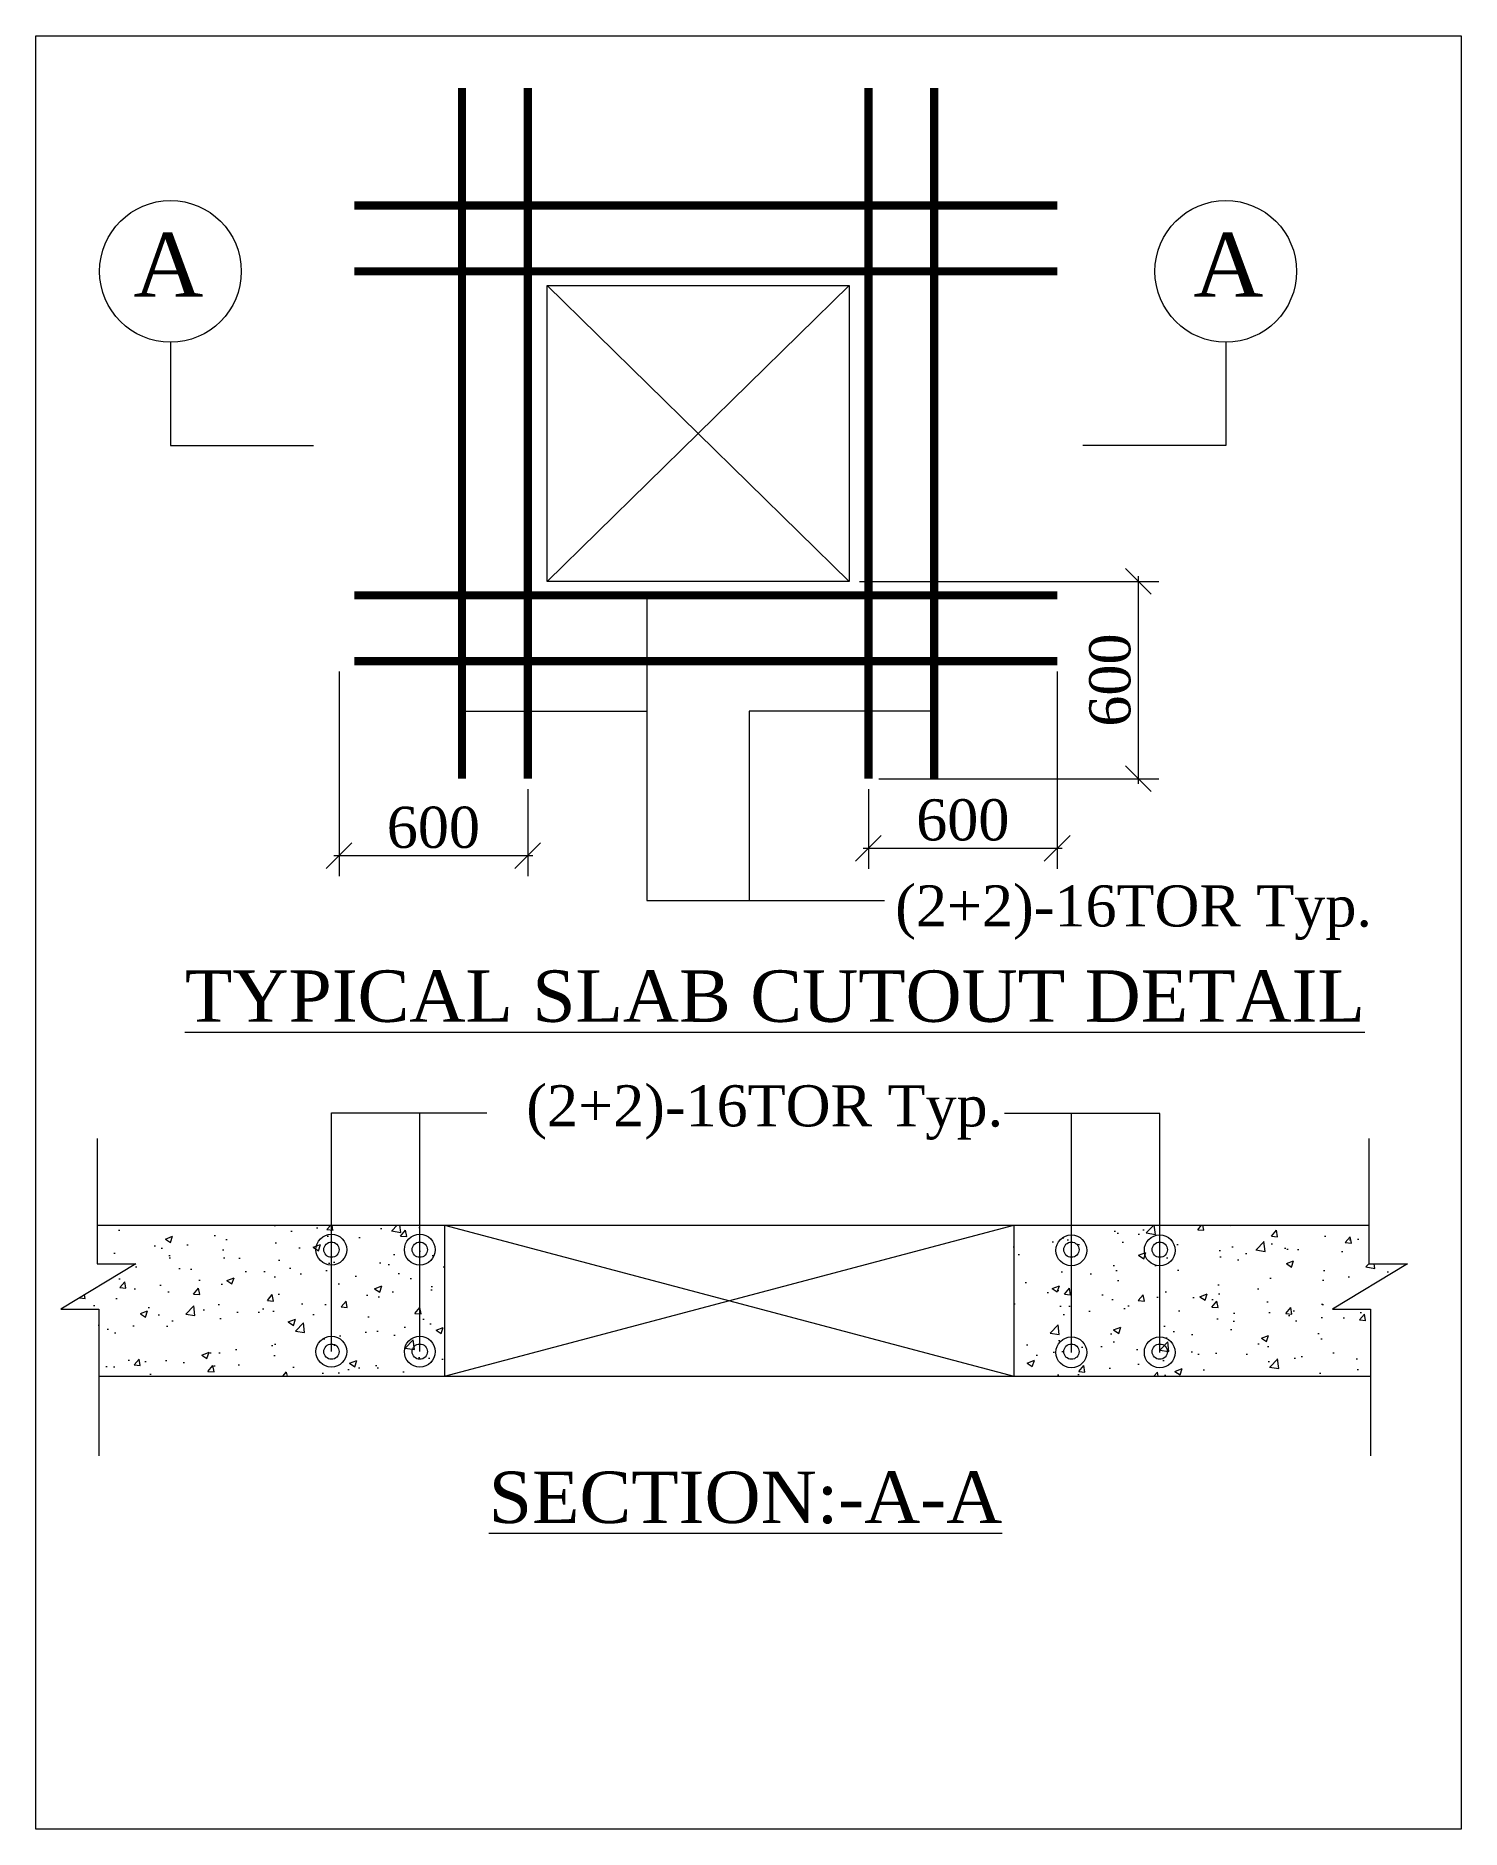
# Model space of a CAD drawing. Header units: millimetres. Extents: x 9781889 to 10654170, y -7852491 to -7608561.
# Drawn here: x 9901347 to 9908277, y -7824252 to -7815536 of the extents above; entities that cross this region are included whole.
import ezdxf
from ezdxf.enums import TextEntityAlignment as Align

# ---------------------------------------------------------------- set-up
doc = ezdxf.new("R2010")
doc.units = ezdxf.units.MM
doc.header["$LTSCALE"] = 10
doc.header["$PDMODE"] = 3
for name, color, linetype, lineweight in [('S-COLUMN_H', 250, 'Continuous', 0), ('S-CUT OUT LINE', 9, 'Continuous', 0), ('S-DIM SECTION', 7, 'Continuous', 0), ('S-L.S.STEEL', 1, 'Continuous', 9), ('S-SECTION', 5, 'Continuous', 0), ('S-SECTION MARK', 7, 'Continuous', 0), ('S-SECTION MARK 1', 1, 'Continuous', 0), ('S-SHEET', 251, 'Continuous', 0), ('S-STEEL SLAB MARK', 6, 'Continuous', 15), ('S-TEXT', 7, 'Continuous', 0), ('S-TEXT TITLE', 1, 'Continuous', 0)]:
    doc.layers.add(name, color=color, linetype=linetype, lineweight=lineweight)
doc.styles.add('135', font='arial.ttf', dxfattribs={"width": 0.8, "height": 135})
doc.styles.get("Standard").update_dxf_attribs({"font": 'arial.ttf'})
doc.styles.add('TEXT', font='times.ttf')
doc.dimstyles.new('75', dxfattribs={"dimtxt": 135, "dimasz": 90, "dimexe": 0.1, "dimexo": 0.03, "dimgap": 0.09, "dimtad": 1, "dimdec": 0, "dimzin": 0, "dimdsep": 46, "dimtxsty": '135', "dimblk": 'ARCHTICK', "dimcen": 0.09, "dimclrd": 256, "dimclre": 256, "dimclrt": 256, "dimadec": 0, "dimazin": 0, "dimtfac": 1, "dimtdec": 0, "dimtofl": 0, "dimtmove": 1, "dimatfit": 3, "dimldrblk": 'DOTSMALL', "dimfxl": 1, "dimtolj": 1, "dimtzin": 0, "dimlwd": -1, "dimlwe": -1, "dimarcsym": 0})
doc.dimstyles.new('SETU_1', dxfattribs={"dimtxt": 200, "dimasz": 150, "dimexe": 100, "dimexo": 50, "dimgap": 35, "dimtad": 1, "dimdec": 0, "dimzin": 0, "dimdsep": 46, "dimtxsty": 'Standard', "dimblk": 'OBLIQUE', "dimcen": 150, "dimdle": 25, "dimclrd": 256, "dimclre": 7, "dimclrt": 256, "dimadec": 0, "dimazin": 0, "dimtfac": 1, "dimtdec": 0, "dimtofl": 0, "dimtmove": 1, "dimatfit": 3, "dimfxl": 1, "dimtolj": 1, "dimtzin": 0, "dimlwd": -1, "dimlwe": 5, "dimarcsym": 1})
pattern_1 = [(50, (7643040.15, -8492090.75), (358.63009, -31.376067), [37.5, -412.5]), (355, (7643040.15, -8492090.75), (-69.375667, 376.096067), [30, -330]), (100.451444, (7643070.04, -8492093.37), (289.254423, 344.719995), [31.870096, -350.571056]), (46.1842, (7643040.15, -8491990.75), (533.620665, -82.75964), [56.25, -618.75]), (96.635635, (7643084.6, -8491997.65), (467.33097, 487.0593), [47.80517, -525.85688]), (351.184164, (7643040.15, -8491990.75), (467.33097, 487.0593), [45, -495]), (21, (7643090.15, -8492015.75), (298.453526, -201.309445), [37.5, -412.5]), (326, (7643090.15, -8492015.75), (121.657666, 362.57502), [30, -330]), (71.451445, (7643115.03, -8492032.53), (420.11119, 161.265576), [31.870095, -350.571056]), (37.5, (7643040.15, -8492090.75), (6.079928, 166.446927), [0, -326, 0, -335, 0, -331.25]), (7.5, (7643040.15, -8492090.75), (131.534769, 197.205856), [0, -191, 0, -318.5, 0, -126.25]), (327.5, (7642928.65, -8492090.75), (266.911218, -11.277436), [0, -125, 0, -390, 0, -517.5]), (317.5, (7642878.65, -8492090.75), (291.593085, 50.052491), [0, -162.5, 0, -259, 0, -367.5])]

msp = doc.modelspace()

# ---------------------------------------------------------------- texts
at = {"layer": 'S-SECTION MARK 1', "style": 'TEXT'}
for p in [(9901991.5, -7816648.7), (9907144.9, -7816648.7)]:
    msp.add_text('A', height=311.3, dxfattribs=at).set_placement(p, align=Align.MIDDLE_CENTER)
at = {"layer": 'S-TEXT', "style": 'TEXT'}
for p in [(9905525.3, -7819865), (9903731.8, -7820836.5)]:
    msp.add_text('(2+2)-16TOR Typ.', height=200, dxfattribs=at).set_placement(p)
at = {"layer": 'S-TEXT TITLE', "color": 1, "style": 'TEXT'}
for s, p in [('%%UTYPICAL SLAB CUTOUT DETAIL', (9902072.2, -7820328.3, -0.3)), ('%%USECTION:-A-A', (9903549.3, -7822764.3, 0.2))]:
    msp.add_text(s, height=250, dxfattribs=at).set_placement(p)

# ---------------------------------------------------------------- blocks, each defined once
blk = doc.blocks.new('_Oblique')
at = {"color": 0, "linetype": 'ByBlock', "lineweight": -2}
blk.add_line((-0.5, -0.5), (0.5, 0.5), dxfattribs=at)
blk = doc.blocks.new('*D1256')
at = {"layer": 'Defpoints', "color": 0, "transparency": 16777216}
for p in [(9906312.8, -7818575.5), (9905395, -7819147, 0.5), (9906312.8, -7819484.9)]:
    blk.add_point(p, dxfattribs=at)
at = {"layer": 'S-DIM SECTION', "color": 7, "lineweight": 5, "transparency": 16777216}
for p, q in [((9906312.8, -7818625.5), (9906312.8, -7819584.9)), ((9905395, -7819197), (9905395, -7819584.9))]:
    blk.add_line(p, q, dxfattribs=at)
at = {"layer": 'S-DIM SECTION', "color": 7, "transparency": 16777216}
blk.add_line((9905370, -7819484.9), (9906337.8, -7819484.9), dxfattribs=at)
at = {"layer": 'S-DIM SECTION', "color": 7, "transparency": 16777216, "xscale": 125, "yscale": 125, "zscale": 125, "rotation": 180}
blk.add_blockref('_Oblique', (9905395, -7819484.9), dxfattribs=at)
at = {"layer": 'S-DIM SECTION', "color": 7, "transparency": 16777216, "xscale": 125, "yscale": 125, "zscale": 125}
blk.add_blockref('_Oblique', (9906312.8, -7819484.9), dxfattribs=at)
at = {"layer": 'S-DIM SECTION', "color": 7, "transparency": 16777216, "insert": (9905853.9, -7819348.2), "char_height": 200, "attachment_point": 5, "style": 'TEXT'}
blk.add_mtext('\\A1;600', dxfattribs=at)
blk = doc.blocks.new('*D1257')
at = {"layer": 'Defpoints', "color": 0, "transparency": 16777216}
for p in [(9905301.4, -7818187.7, 0.5), (9905395, -7819147), (9906706.9, -7819147)]:
    blk.add_point(p, dxfattribs=at)
at = {"layer": 'S-DIM SECTION', "color": 7, "transparency": 16777216}
blk.add_line((9906706.9, -7818162.7), (9906706.9, -7819172), dxfattribs=at)
at = {"layer": 'S-DIM SECTION', "color": 7, "lineweight": 5, "transparency": 16777216}
for p, q in [((9905351.4, -7818187.7), (9906806.9, -7818187.7)), ((9905445, -7819147), (9906806.9, -7819147))]:
    blk.add_line(p, q, dxfattribs=at)
at = {"layer": 'S-DIM SECTION', "color": 7, "transparency": 16777216, "xscale": 125, "yscale": 125, "zscale": 125}
for p, rotation in [((9906706.9, -7818187.7), 90), ((9906706.9, -7819147), 270)]:
    blk.add_blockref('_Oblique', p, dxfattribs=dict(at, rotation=rotation))
at = {"layer": 'S-DIM SECTION', "color": 7, "transparency": 16777216, "insert": (9906570.2, -7818667.3), "char_height": 200, "attachment_point": 5, "rotation": 90, "style": 'TEXT'}
blk.add_mtext('\\A1;600', dxfattribs=at)
blk = doc.blocks.new('_ArchTick')
at = {"color": 0, "linetype": 'ByBlock', "const_width": 0.15}
blk.add_lwpolyline([(-0.5, -0.5), (0.5, 0.5)], dxfattribs=at)
blk = doc.blocks.new('*D1258')
at = {"layer": 'Defpoints', "color": 0, "transparency": 16777216}
for p in [(9902821.1, -7818575.5), (9903738.9, -7819147, 0.5), (9902821.1, -7819521.1)]:
    blk.add_point(p, dxfattribs=at)
at = {"layer": 'S-DIM SECTION', "color": 7, "lineweight": 5, "transparency": 16777216}
for p, q in [((9902821.1, -7818625.5), (9902821.1, -7819621.1)), ((9903738.9, -7819197), (9903738.9, -7819621.1))]:
    blk.add_line(p, q, dxfattribs=at)
at = {"layer": 'S-DIM SECTION', "color": 7, "transparency": 16777216}
blk.add_line((9903763.9, -7819521.1), (9902796.1, -7819521.1), dxfattribs=at)
at = {"layer": 'S-DIM SECTION', "color": 7, "transparency": 16777216, "xscale": 125, "yscale": 125, "zscale": 125, "rotation": 180}
blk.add_blockref('_Oblique', (9902821.1, -7819521.1), dxfattribs=at)
at = {"layer": 'S-DIM SECTION', "color": 7, "transparency": 16777216, "xscale": 125, "yscale": 125, "zscale": 125}
blk.add_blockref('_Oblique', (9903738.9, -7819521.1), dxfattribs=at)
at = {"layer": 'S-DIM SECTION', "color": 7, "transparency": 16777216, "insert": (9903280, -7819384.4), "char_height": 200, "attachment_point": 5, "style": 'TEXT'}
blk.add_mtext('\\A1;600', dxfattribs=at)

# ---------------------------------------------------------------- dimensions: what is measured, and where the dimension line sits
at = {"layer": 'S-DIM SECTION'}
for base, p1, p2, angle, picture, middle in [((9906706.9, -7819147), (9905301.4, -7818187.7, 0.5), (9905395, -7819147), 90, '*D1257', (9906570.2, -7818667.3)), ((9902821.1, -7819521.1), (9903738.9, -7819147, 0.5), (9902821.1, -7818575.5), 180, '*D1258', (9903280, -7819384.4))]:
    dim = msp.add_linear_dim(base=base, p1=p1, p2=p2, angle=angle, text='600', dimstyle='SETU_1', override={"dimasz": 125, "dimtxsty": 'TEXT', "dimclrd": 7, "dimclrt": 7}, dxfattribs=at)
    dim.commit()
    dim.dimension.update_dxf_attribs({"geometry": picture, "text_midpoint": middle})
dim = msp.add_linear_dim(base=(9906312.8, -7819484.9), p1=(9905395, -7819147, 0.5), p2=(9906312.8, -7818575.5), text='600', dimstyle='SETU_1', override={"dimasz": 125, "dimtxsty": 'TEXT', "dimclrd": 7, "dimclrt": 7}, dxfattribs=at)
dim.commit()
dim.dimension.update_dxf_attribs({"geometry": '*D1256', "text_midpoint": (9905853.9, -7819348.2)})

# ---------------------------------------------------------------- hatches: boundary and pattern name
at = {"layer": 'S-COLUMN_H', "lineweight": 0}
h = msp.add_hatch(dxfattribs=at)
h.set_pattern_fill('AR-CONC', color=250, scale=50)
h.set_pattern_definition(pattern_1)
h.paths.add_polyline_path([(9901653.8, -7821724.3), (9901653.8, -7822051.5), (9903333.7, -7822051.5), (9903333.7, -7821316), (9901645.2, -7821316), (9901645.2, -7821504.6), (9901833.5, -7821504.6), (9901469.4, -7821724.3)])
h = msp.add_hatch(dxfattribs=at)
h.set_pattern_fill('AR-CONC', color=250, scale=50)
h.set_pattern_definition(pattern_1)
h.paths.add_polyline_path([(9907827.8, -7821504.6), (9907827.8, -7821316), (9906101.7, -7821316), (9906101.7, -7822051.5), (9907836.4, -7822051.5), (9907836.4, -7821724.3), (9907652, -7821724.3), (9908016.1, -7821504.6)])

# ---------------------------------------------------------------- linework, layer by layer
at = {"layer": 'S-CUT OUT LINE'}
for p, q in [((9905301.4, -7816748.7, 0.5), (9903832.5, -7818187.7, 0.5)), ((9903832.5, -7816748.7, 0.5), (9905301.4, -7818187.7, 0.5)), ((9903333.7, -7821316), (9906101.7, -7822051.5)), ((9903333.7, -7822051.5), (9906101.7, -7821316)), ((9903333.7, -7821316), (9906101.7, -7821316)), ((9903333.7, -7822051.5), (9906101.7, -7822051.5))]:
    msp.add_line(p, q, dxfattribs=at)
at = {"layer": 'S-CUT OUT LINE', "elevation": 0.5}
msp.add_lwpolyline([(9903832.5, -7816748.7), (9905301.4, -7816748.7), (9905301.4, -7818187.7), (9903832.5, -7818187.7)], close=True, dxfattribs=at)
at = {"layer": 'S-L.S.STEEL', "color": 6, "lineweight": 9}
for centre in [(9902784.1, -7821435.9), (9903213.8, -7821435.9), (9906381.9, -7821435.9), (9906811.6, -7821435.9), (9902784.1, -7821931.6), (9903213.8, -7821931.6), (9906381.9, -7821931.6), (9906811.6, -7821931.6)]:
    msp.add_circle(centre, 37.1, dxfattribs=at)
at = {"layer": 'S-SECTION'}
for p, q in [((9901645.2, -7821316), (9903333.7, -7821316)), ((9903333.7, -7821316), (9903333.7, -7822051.5)), ((9906101.7, -7821316), (9907827.8, -7821316)), ((9906101.7, -7821316), (9906101.7, -7822051.5)), ((9901653.8, -7822051.5), (9903333.7, -7822051.5)), ((9906101.7, -7822051.5), (9907836.4, -7822051.5))]:
    msp.add_line(p, q, dxfattribs=at)
at = {"layer": 'S-SECTION', "elevation": 0.2}
for points in [[(9901645.2, -7820895.7), (9901645.2, -7821504.6), (9901833.5, -7821504.6), (9901469.4, -7821724.3), (9901653.8, -7821724.3), (9901653.8, -7822438.3)], [(9907827.8, -7820895.7), (9907827.8, -7821504.6), (9908016.1, -7821504.6), (9907652, -7821724.3), (9907836.4, -7821724.3), (9907836.4, -7822438.3)]]:
    msp.add_lwpolyline(points, dxfattribs=at)
at = {"layer": 'S-SECTION MARK'}
msp.add_line((9904816, -7818818.7, 0.5), (9904816, -7819739.3, 0.5), dxfattribs=at)
at = {"layer": 'S-SECTION MARK 1'}
for p, q in [((9902001.5, -7817025.3), (9902001.5, -7817527.6)), ((9907132.4, -7817025.3), (9907132.4, -7817527.6)), ((9902001.5, -7817527.6), (9902696.9, -7817527.6)), ((9907132.4, -7817527.6), (9906436.9, -7817527.6))]:
    msp.add_line(p, q, dxfattribs=at)
for centre in [(9902001.5, -7816680.9), (9907132.4, -7816680.9)]:
    msp.add_circle(centre, 344.3, dxfattribs=at)
at = {"layer": 'S-SHEET'}
msp.add_lwpolyline([(9901347.2, -7815536.1), (9908276.9, -7815536.1), (9908276.9, -7824252.4), (9901347.2, -7824252.4)], close=True, dxfattribs=at)
at = {"layer": 'S-STEEL SLAB MARK', "const_width": 40, "elevation": 0.5}
for points in [[(9903419.1, -7815789.4), (9903419.1, -7818187.7), (9903419.1, -7819147)], [(9903738.9, -7815789.4), (9903738.9, -7818187.7), (9903738.9, -7819147)], [(9905395, -7815789.4), (9905395, -7818187.7), (9905395, -7819147)], [(9905714.7, -7815789.4), (9905714.7, -7818187.7), (9905714.7, -7819147)]]:
    msp.add_lwpolyline(points, dxfattribs=at)
at = {"layer": 'S-STEEL SLAB MARK', "const_width": 40}
for points in [[(9906312.8, -7816360.9), (9904634.2, -7816360.9), (9902895.9, -7816360.9)], [(9906312.8, -7816680.7), (9904634.2, -7816680.7), (9902895.9, -7816680.7)], [(9906312.8, -7818255.7), (9904634.2, -7818255.7), (9902895.9, -7818255.7)], [(9906312.8, -7818575.5), (9904634.2, -7818575.5), (9902895.9, -7818575.5)]]:
    msp.add_lwpolyline(points, dxfattribs=at)

msp.set_redraw_order([(e.dxf.handle, doc.entitydb.next_handle()) for e in msp.query("TEXT MTEXT ATTDEF DIMENSION ARC_DIMENSION")])  # texts and dimensions are drawn at this point

# ---------------------------------------------------------------- leaders
at = {"layer": 'S-SECTION MARK'}
for points, override in [([(9904317.8, -7818255.7), (9904317.8, -7819739.3), (9905473.6, -7819739.3)], {"dimasz": 100}), ([(9904317.8, -7818575.5), (9904317.8, -7819739.3), (9905473.6, -7819739.3)], {"dimasz": 100}), ([(9903419.1, -7818818.7, 0.5), (9904317.8, -7818818.7, 0.5)], {"dimasz": 100}), ([(9903738.9, -7818818.7, 0.5), (9904317.8, -7818818.7, 0.5)], {"dimasz": 100}), ([(9905714.7, -7818818.7, 0.5), (9904816, -7818818.7, 0.5)], {"dimasz": 100}), ([(9905395, -7818818.7, 0.5), (9904816, -7818818.7, 0.5)], {"dimasz": 100}), ([(9902784.1, -7821931.6), (9902784.1, -7820770.2), (9903539.6, -7820770.2)], {"dimasz": 150, "dimldrblk": 'Origin'}), ([(9902784.1, -7821435.9), (9902784.1, -7820770.2), (9903539.6, -7820770.2)], {"dimasz": 150, "dimldrblk": 'Origin'}), ([(9903213.8, -7821931.6), (9903213.8, -7820770.2), (9903539.6, -7820770.2)], {"dimasz": 150, "dimldrblk": 'Origin'}), ([(9903213.8, -7821435.9), (9903213.8, -7820770.2), (9903539.6, -7820770.2)], {"dimasz": 150, "dimldrblk": 'Origin'}), ([(9906381.9, -7821935.1), (9906381.9, -7820773.7), (9906056.1, -7820773.7)], {"dimasz": 150, "dimldrblk": 'Origin'}), ([(9906811.6, -7821935.1), (9906811.6, -7820773.7), (9906056.1, -7820773.7)], {"dimasz": 150, "dimldrblk": 'Origin'}), ([(9906381.9, -7821439.5), (9906381.9, -7820773.7), (9906056.1, -7820773.7)], {"dimasz": 150, "dimldrblk": 'Origin'}), ([(9906811.6, -7821439.5), (9906811.6, -7820773.7), (9906056.1, -7820773.7)], {"dimasz": 150, "dimldrblk": 'Origin'})]:
    msp.add_leader(points, dimstyle='75', override=override, dxfattribs=at)

doc.saveas('drawing.dxf')
